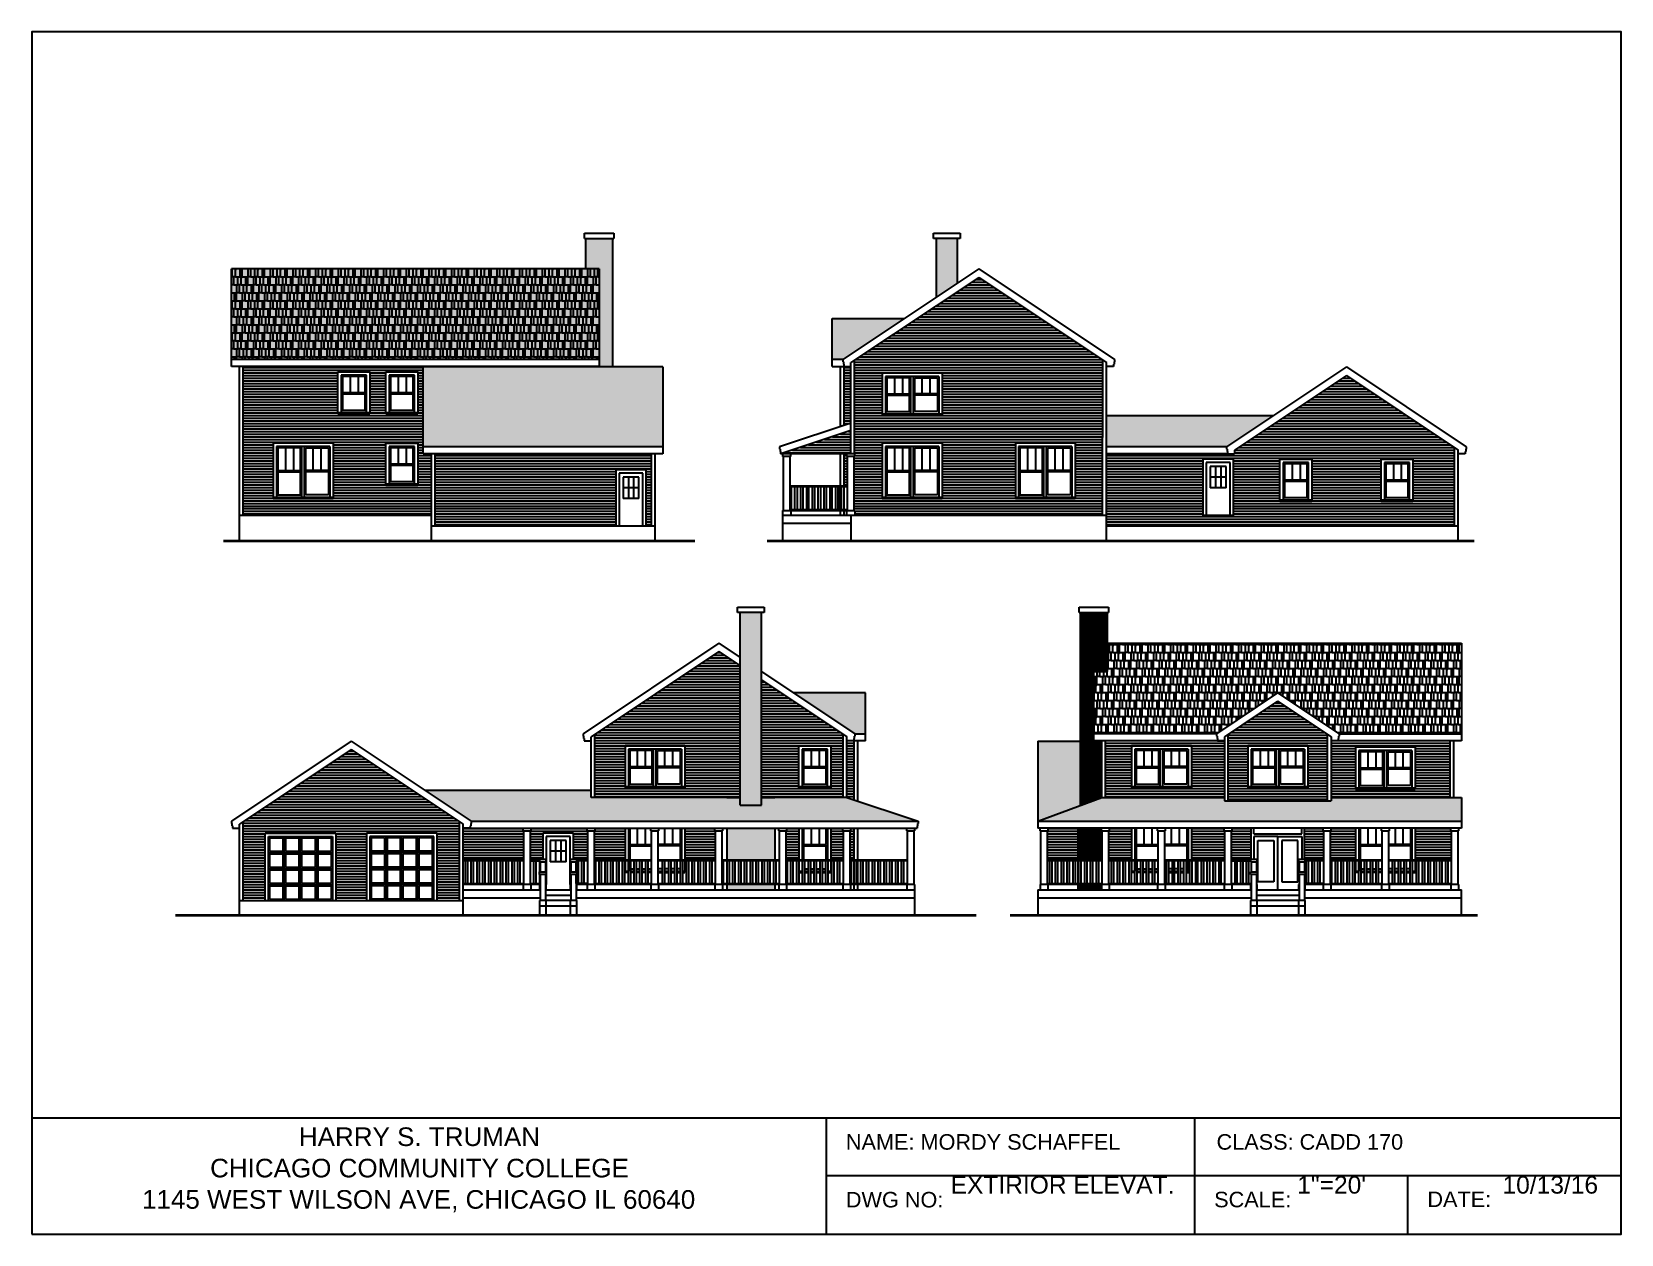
# Paper-space layout 'Layout1' of a CAD drawing. Header units: inches. Extents: x 0.11 to 10.05, y 0.22 to 7.73.
# The model-space entities are those that its viewports show. They can reach past a viewport. Long polylines and large blocks are cut down to what shows.
import ezdxf

# ---------------------------------------------------------------- set-up
doc = ezdxf.new("R2010")
doc.units = ezdxf.units.IN
doc.header["$MEASUREMENT"] = 0
for name, color, linetype in [('bricks', 5, 'Continuous'), ('doors', 3, 'Continuous'), ('g-delt-medm', 3, 'Continuous'), ('grade', 6, 'Continuous'), ('shingles', 5, 'Continuous'), ('siding', 5, 'Continuous'), ('windows', 2, 'Continuous')]:
    doc.layers.add(name, color=color, linetype=linetype)
doc.styles.get("Standard").update_dxf_attribs({"font": 'arial.ttf'})
pattern_1 = [(0, (0, 0), (0, 4), [])]

psp = doc.layouts.get("Layout1")

# ---------------------------------------------------------------- texts
at = {"insert": (5.0772, 0.58), "char_height": 0.2, "attachment_point": 1}
psp.add_mtext_dynamic_manual_height_columns('          {\\H0.55x;EXTIRIOR ELEVAT.                  1"=20\'                    10/13/16}', width=4.97125, gutter_width=1, heights=[0], dxfattribs=at)

msp = doc.modelspace()

# ---------------------------------------------------------------- blocks, each defined once
blk = doc.blocks.new('template 170')
for p, q in [((0, 0.7275), (9.9425, 0.7275)), ((4.9712, 0), (4.9712, 0.7275)), ((7.275, 0), (7.275, 0.7275)), ((9.9425, 0.3638), (4.9712, 0.3638)), ((8.6087, 0), (8.6087, 0.3638))]:
    blk.add_line(p, q)
blk.add_lwpolyline([(0, 0), (9.9425, 0), (9.9425, 7.5175), (0, 7.5175)], close=True)
for s, height, p in [('HARRY S. TRUMAN', 0.1164, (1.6708, 0.5512)), ('NAME: MORDY SCHAFFEL                CLASS: CADD 170', 0.097, (5.0925, 0.5284)), ('CHICAGO COMMUNITY COLLEGE', 0.1164, (1.1153, 0.3551)), ('1145 WEST WILSON AVE, CHICAGO IL 60640', 0.1164, (0.6894, 0.1591)), ('DWG NO:', 0.097, (5.0925, 0.1672)), ('SCALE:', 0.097, (7.3962, 0.1681)), ('DATE: ', 0.097, (8.73, 0.1698))]:
    blk.add_text(s, height=height).set_placement(p)
blk = doc.blocks.new('window-1')
for p, q in [((-5, 0), (-5, 63)), ((-5, 63), (43, 63)), ((38, 58), (0, 58)), ((0, 58), (0, 2)), ((2, 56), (2, 32)), ((36, 56), (2, 56)), ((13.5, 56), (13.5, 32)), ((25.5, 56), (25.5, 32)), ((36, 32), (36, 56)), ((38, 2), (38, 58)), ((43, 63), (43, 0)), ((0, 30), (38, 30)), ((2, 32), (36, 32)), ((2, 30), (2, 5.5)), ((36, 5.5), (36, 30)), ((-5, 2), (43, 2)), ((-5, 0), (43, 0)), ((2, 5.5), (36, 5.5))]:
    blk.add_line(p, q)
blk = doc.blocks.new('window-2')
for p, q in [((85, 63), (-5, 63)), ((-5, 63), (-5, 0)), ((80, 58), (0, 58)), ((0, 58), (0, 2)), ((2, 56), (2, 32)), ((36, 56), (2, 56)), ((13.5, 56), (13.5, 32)), ((25.5, 56), (25.5, 32)), ((36, 32), (36, 56)), ((38, 2), (38, 58)), ((42, 2), (42, 58)), ((44, 32), (44, 56)), ((44, 56), (78, 56)), ((54.5, 56), (54.5, 32)), ((66.5, 56), (66.5, 32)), ((78, 56), (78, 32)), ((80, 58), (80, 2)), ((85, 63), (85, 0)), ((0, 30), (38, 30)), ((2, 32), (36, 32)), ((2, 30), (2, 5.5)), ((36, 5.5), (36, 30)), ((80, 30), (42, 30)), ((78, 32), (44, 32)), ((44, 5.5), (44, 30)), ((78, 30), (78, 5.5)), ((-5, 2), (85, 2)), ((-5, 0), (85, 0)), ((2, 5.5), (36, 5.5)), ((78, 5.5), (44, 5.5))]:
    blk.add_line(p, q)
blk = doc.blocks.new('window-3')
for p, q in [((-5, 83), (-5, 0)), ((85, 83), (-5, 83)), ((80, 78), (0, 78)), ((0, 78), (0, 2)), ((2, 76), (2, 42)), ((36, 76), (2, 76)), ((13.5, 76), (13.5, 42)), ((25.5, 76), (25.5, 42)), ((36, 42), (36, 76)), ((38, 2), (38, 78)), ((42, 2), (42, 78)), ((44, 42), (44, 76)), ((44, 76), (78, 76)), ((54.5, 76), (54.5, 42)), ((66.5, 76), (66.5, 42)), ((78, 76), (78, 42)), ((80, 78), (80, 2)), ((85, 83), (85, 0)), ((0, 40), (38, 40)), ((2, 42), (36, 42)), ((2, 40), (2, 5.5)), ((36, 5.5), (36, 40)), ((80, 40), (42, 40)), ((78, 42), (44, 42)), ((44, 5.5), (44, 40)), ((78, 40), (78, 5.5)), ((-5, 2), (85, 2)), ((-5, 0), (85, 0)), ((2, 5.5), (36, 5.5)), ((78, 5.5), (44, 5.5))]:
    blk.add_line(p, q)

# ---------------------------------------------------------------- hatches: boundary and pattern name
at = {"layer": 'bricks'}
h = msp.add_hatch(dxfattribs=at)
h.set_pattern_fill('AR-BRSTD', color=256)
h.paths.add_polyline_path([(560, 993.5), (520, 993.5), (520, 947.7), (540, 947.7), (540, 800.6), (560, 800.6)])
h.paths.add_polyline_path([(1078, 993.5), (1046, 993.5), (1046, 905.1), (1078, 926.4)])
h.paths.add_polyline_path([(804, 108.6), (732, 108.6), (732, 61), (804, 61)])
h.paths.add_polyline_path([(804, 24), (732, 24), (732, 16), (804, 16)])
h.paths.add_polyline_path([(784, 432), (752, 432), (752, 142.9), (784, 142.9)])
h = msp.add_hatch(dxfattribs=at)
h.set_pattern_fill('AR-BRSTD', color=256)
h.paths.add_polyline_path([(1295.5, 104.6), (1294.5, 104.6), (1294.5, 108.6), (1259, 108.6), (1259, 61), (1295.5, 61)])
h.paths.add_polyline_path([(1283, 343.6), (1303, 343.6), (1303, 432), (1263, 432), (1263, 142.9), (1295, 154.8), (1295, 239.7), (1283, 239.7)])
h = msp.add_hatch(dxfattribs=at)
h.set_pattern_fill('AR-BRSTD', color=256)
h.paths.add_polyline_path([(1294.5, 24), (1259, 24), (1259, 16), (1294.5, 16)])
at = {"layer": 'shingles'}
h = msp.add_hatch(dxfattribs=at)
h.set_pattern_fill('AR-RSHKE', color=256)
h.paths.add_polyline_path([(540, 947.7), (-12, 947.7), (-12, 811.7), (540, 811.7)])
h.paths.add_polyline_path([(636, 800.6), (276, 800.6), (276, 680.6), (636, 680.6)])
h.paths.add_polyline_path([(998.3, 873.3), (890, 873.3), (890, 811.7), (906, 811.7)])
h.paths.add_polyline_path([(1551.7, 727.1), (1302, 727.1), (1302, 680.6), (1482, 680.6)])
h.paths.add_polyline_path([(752, 154.8), (732, 154.8), (528, 154.8), (528, 165.6), (278.3, 165.6), (348, 119.1), (1019, 119.1), (912, 154.8), (784, 154.8), (784, 142.9), (752, 142.9)])
h.paths.add_polyline_path([(940, 311.8), (831.7, 311.8), (924, 250.2), (940, 250.2)])
h = msp.add_hatch(dxfattribs=at)
h.set_pattern_fill('AR-RSHKE', color=256)
h.paths.add_polyline_path([(540, 947.7), (-12, 947.7), (-12, 811.7), (540, 811.7)])
h = msp.add_hatch(dxfattribs=at)
h.set_pattern_fill('AR-RSHKE', color=256)
h.paths.add_polyline_path([(1835, 386.2), (1303, 386.2), (1303, 343.6), (1283, 343.6), (1283, 250.2), (1467, 250.2), (1558.7, 311.8), (1651, 250.2), (1835, 250.2)])
h = msp.add_hatch(dxfattribs=at)
h.set_pattern_fill('AR-RSHKE', color=256)
h.paths.add_polyline_path([(1263, 239.1), (1199, 239.1), (1199, 119.1), (1263, 142.9)])
h.paths.add_polyline_path([(1835, 154.8), (1639, 154.8), (1639, 149.5), (1479, 149.5), (1479, 154.8), (1295, 154.8), (1199, 119.1), (1835, 119.1)])
at = {"layer": 'siding'}
h = msp.add_hatch(dxfattribs=at)
h.set_pattern_fill('_USER', color=256, scale=4, pattern_type=0)
h.set_pattern_definition(pattern_1)
h.paths.add_polyline_path([(288, 670.1), (276, 670.1), (276, 801.2), (5.5, 801.2), (5.5, 577.5), (288, 577.5)])
h.paths.add_polyline_path([(141, 603.5), (51, 603.5), (51, 686.5), (141, 686.5)], flags=16)
h.paths.add_polyline_path([(56, 605.5), (56, 681.5), (136, 681.5), (136, 605.5)], flags=0)
h.paths.add_polyline_path([(134, 609), (100, 609), (100, 643.5), (134, 643.5)], flags=0)
h.paths.add_polyline_path([(220, 623.5), (220, 686.5), (268, 686.5), (268, 623.5)], flags=16)
h.paths.add_polyline_path([(225, 625.5), (225, 681.5), (263, 681.5), (263, 625.5)], flags=0)
h.paths.add_polyline_path([(227, 629), (227, 653.5), (261, 653.5), (261, 629)], flags=0)
h.paths.add_polyline_path([(134, 645.5), (100, 645.5), (100, 679.5), (134, 679.5)], flags=0)
h.paths.add_polyline_path([(227, 655.5), (227, 679.5), (261, 679.5), (261, 655.5)], flags=0)
h.paths.add_polyline_path([(92, 643.5), (92, 609), (58, 609), (58, 643.5)], flags=0)
h.paths.add_polyline_path([(92, 645.5), (58, 645.5), (58, 679.5), (92, 679.5)], flags=0)
h.paths.add_polyline_path([(148, 730.5), (148, 793.5), (196, 793.5), (196, 730.5)], flags=16)
h.paths.add_polyline_path([(153, 732.5), (153, 788.5), (191, 788.5), (191, 732.5)], flags=0)
h.paths.add_polyline_path([(155, 736), (155, 760.5), (189, 760.5), (189, 736)], flags=0)
h.paths.add_polyline_path([(220, 730.5), (220, 793.5), (268, 793.5), (268, 730.5)], flags=16)
h.paths.add_polyline_path([(225, 732.5), (225, 788.5), (263, 788.5), (263, 732.5)], flags=0)
h.paths.add_polyline_path([(227, 736), (227, 760.5), (261, 760.5), (261, 736)], flags=0)
h.paths.add_polyline_path([(155, 762.5), (155, 786.5), (189, 786.5), (189, 762.5)], flags=0)
h.paths.add_polyline_path([(227, 762.5), (227, 786.5), (261, 786.5), (261, 762.5)], flags=0)
h.paths.add_polyline_path([(565, 646.5), (611, 646.5), (611, 561.5), (618.5, 561.5), (618.5, 670.1), (293.5, 670.1), (293.5, 561.5), (565, 561.5)])
h.paths.add_polyline_path([(1296.5, 810.8), (1110, 935.1), (923.5, 810.8), (923.5, 670.1), (924, 670.1), (924, 666.1), (923, 666.1), (923, 585.5), (924, 585.5), (924, 577.5), (1296, 577.5)])
h.paths.add_polyline_path([(1055, 728.5), (965, 728.5), (965, 791.5), (1055, 791.5)], flags=16)
h.paths.add_polyline_path([(970, 730.5), (970, 786.5), (1050, 786.5), (1050, 730.5)], flags=0)
h.paths.add_polyline_path([(1055, 686.5), (1055, 603.5), (965, 603.5), (965, 686.5)], flags=16)
h.paths.add_polyline_path([(1048, 734), (1014, 734), (1014, 758.5), (1048, 758.5)], flags=0)
h.paths.add_polyline_path([(1050, 681.5), (1050, 605.5), (970, 605.5), (970, 681.5)], flags=0)
h.paths.add_polyline_path([(1048, 679.5), (1048, 645.5), (1014, 645.5), (1014, 679.5)], flags=0)
h.paths.add_polyline_path([(1048, 760.5), (1014, 760.5), (1014, 784.5), (1048, 784.5)], flags=0)
h.paths.add_polyline_path([(1165, 686.5), (1255, 686.5), (1255, 603.5), (1165, 603.5)], flags=16)
h.paths.add_polyline_path([(1048, 643.5), (1048, 609), (1014, 609), (1014, 643.5)], flags=0)
h.paths.add_polyline_path([(1170, 681.5), (1250, 681.5), (1250, 605.5), (1170, 605.5)], flags=0)
h.paths.add_polyline_path([(1172, 679.5), (1206, 679.5), (1206, 645.5), (1172, 645.5)], flags=0)
h.paths.add_polyline_path([(1006, 758.5), (1006, 734), (972, 734), (972, 758.5)], flags=0)
h.paths.add_polyline_path([(1006, 643.5), (1006, 609), (972, 609), (972, 643.5)], flags=0)
h.paths.add_polyline_path([(1006, 679.5), (1006, 645.5), (972, 645.5), (972, 679.5)], flags=0)
h.paths.add_polyline_path([(1006, 760.5), (972, 760.5), (972, 784.5), (1006, 784.5)], flags=0)
h.paths.add_polyline_path([(1206, 643.5), (1206, 609), (1172, 609), (1172, 643.5)], flags=0)
h.paths.add_polyline_path([(1248, 643.5), (1248, 609), (1214, 609), (1214, 643.5)], flags=0)
h.paths.add_polyline_path([(1214, 679.5), (1248, 679.5), (1248, 645.5), (1214, 645.5)], flags=0)
h.paths.add_polyline_path([(1824.5, 679.7), (1662, 788), (1494, 676), (1494, 670.1), (1483.5, 670.1), (1302, 670.1), (1302, 577.5), (1302, 561.5), (1824.5, 561.5)])
h.paths.add_polyline_path([(1446.4, 662.5), (1492.4, 662.5), (1492.4, 577.5), (1446.4, 577.5)], flags=16)
h.paths.add_polyline_path([(1457.4, 651.5), (1481.4, 651.5), (1481.4, 619.5), (1457.4, 619.5)], flags=0)
h.paths.add_polyline_path([(1562, 662.5), (1610, 662.5), (1610, 599.5), (1562, 599.5)], flags=16)
h.paths.add_polyline_path([(1567, 601.5), (1567, 657.5), (1605, 657.5), (1605, 601.5)], flags=0)
h.paths.add_polyline_path([(1603, 629.5), (1603, 605), (1569, 605), (1569, 629.5)], flags=0)
h.paths.add_polyline_path([(1569, 631.5), (1569, 655.5), (1603, 655.5), (1603, 631.5)], flags=0)
h.paths.add_polyline_path([(1714, 662.5), (1762, 662.5), (1762, 599.5), (1714, 599.5)], flags=16)
h.paths.add_polyline_path([(1719, 601.5), (1719, 657.5), (1757, 657.5), (1757, 601.5)], flags=0)
h.paths.add_polyline_path([(1755, 629.5), (1755, 605), (1721, 605), (1721, 629.5)], flags=0)
h.paths.add_polyline_path([(1721, 631.5), (1721, 655.5), (1755, 655.5), (1755, 631.5)], flags=0)
h.paths.add_polyline_path([(918, 705.2), (812.7, 670.1), (918, 670.1)])
h.paths.add_polyline_path([(1479, 239.7), (1468.5, 239.7), (1300.5, 239.7), (1300.5, 154.8), (1479, 154.8)])
h.paths.add_polyline_path([(1429.5, 169), (1339.5, 169), (1339.5, 232), (1429.5, 232)], flags=16)
h.paths.add_polyline_path([(1344.5, 171), (1344.5, 227), (1424.5, 227), (1424.5, 171)], flags=0)
h.paths.add_polyline_path([(1422.5, 174.5), (1388.5, 174.5), (1388.5, 199), (1422.5, 199)], flags=0)
h.paths.add_polyline_path([(1422.5, 201), (1388.5, 201), (1388.5, 225), (1422.5, 225)], flags=0)
h.paths.add_polyline_path([(1380.5, 199), (1380.5, 174.5), (1346.5, 174.5), (1346.5, 199)], flags=0)
h.paths.add_polyline_path([(1380.5, 201), (1346.5, 201), (1346.5, 225), (1380.5, 225)], flags=0)
h.paths.add_polyline_path([(1633.5, 249.3), (1558.7, 299.2), (1484.5, 249.3), (1484.5, 149.5), (1633.5, 149.5)])
h.paths.add_polyline_path([(1514, 169), (1514, 232), (1604, 232), (1604, 169)], flags=16)
h.paths.add_polyline_path([(1519, 171), (1519, 227), (1599, 227), (1599, 171)], flags=0)
h.paths.add_polyline_path([(1521, 174.5), (1521, 199), (1555, 199), (1555, 174.5)], flags=0)
h.paths.add_polyline_path([(1521, 201), (1521, 225), (1555, 225), (1555, 201)], flags=0)
h.paths.add_polyline_path([(1597, 199), (1597, 174.5), (1563, 174.5), (1563, 199)], flags=0)
h.paths.add_polyline_path([(1563, 201), (1563, 225), (1597, 225), (1597, 201)], flags=0)
h.paths.add_polyline_path([(1817.5, 239.7), (1639, 239.7), (1639, 154.8), (1817.5, 154.8)])
h.paths.add_polyline_path([(1675.5, 230), (1765.5, 230), (1765.5, 167), (1675.5, 167)], flags=16)
h.paths.add_polyline_path([(1680.5, 225), (1760.5, 225), (1760.5, 169), (1680.5, 169)], flags=0)
h.paths.add_polyline_path([(1716.5, 197), (1716.5, 172.5), (1682.5, 172.5), (1682.5, 197)], flags=0)
h.paths.add_polyline_path([(1682.5, 199), (1682.5, 223), (1716.5, 223), (1716.5, 199)], flags=0)
h.paths.add_polyline_path([(1758.5, 197), (1758.5, 172.5), (1724.5, 172.5), (1724.5, 197)], flags=0)
h.paths.add_polyline_path([(1724.5, 199), (1724.5, 223), (1758.5, 223), (1758.5, 199)], flags=0)
h.paths.add_polyline_path([(1339.5, 108.6), (1306.5, 108.6), (1306.5, 104.6), (1305.5, 104.6), (1305.5, 61), (1339.5, 61)])
h.paths.add_polyline_path([(1479.5, 104.6), (1478.5, 104.6), (1478.5, 108.6), (1429.5, 108.6), (1429.5, 61), (1479.5, 61)])
h.paths.add_polyline_path([(1675.5, 108.6), (1639, 108.6), (1639, 104.6), (1638, 104.6), (1638, 61), (1675.5, 61)])
h.paths.add_polyline_path([(1628, 104.6), (1627, 104.6), (1627, 108.6), (1599, 108.6), (1599, 62), (1600, 62), (1600, 61), (1628, 61)])
h.paths.add_polyline_path([(1519, 108.6), (1490.5, 108.6), (1490.5, 104.6), (1489.5, 104.6), (1489.5, 61), (1518, 61), (1518, 62), (1519, 62)])
h.paths.add_polyline_path([(1820, 104.6), (1819, 104.6), (1819, 108.6), (1765.5, 108.6), (1765.5, 61), (1820, 61)])
h.paths.add_polyline_path([(784, 331), (784, 154.8), (804, 154.8), (906.5, 154.8), (906.5, 249.3)])
h.paths.add_polyline_path([(840, 232), (888, 232), (888, 169), (840, 169)], flags=16)
h.paths.add_polyline_path([(845, 227), (883, 227), (883, 171), (845, 171)], flags=0)
h.paths.add_polyline_path([(847, 225), (881, 225), (881, 201), (847, 201)], flags=0)
h.paths.add_polyline_path([(881, 199), (881, 174.5), (847, 174.5), (847, 199)], flags=0)
h.paths.add_polyline_path([(752, 352.3), (720, 373.6), (533.5, 249.3), (533.5, 154.8), (752, 154.8)])
h.paths.add_polyline_path([(669, 232), (669, 169), (579, 169), (579, 232)], flags=16)
h.paths.add_polyline_path([(664, 227), (664, 171), (584, 171), (584, 227)], flags=0)
h.paths.add_polyline_path([(662, 225), (662, 201), (628, 201), (628, 225)], flags=0)
h.paths.add_polyline_path([(662, 199), (662, 174.5), (628, 174.5), (628, 199)], flags=0)
h.paths.add_polyline_path([(620, 199), (620, 174.5), (586, 174.5), (586, 199)], flags=0)
h.paths.add_polyline_path([(620, 225), (620, 201), (586, 201), (586, 225)], flags=0)
h.paths.add_polyline_path([(922.5, 239.7), (912, 239.7), (912, 154.8), (922.5, 151.3)])
h.paths.add_polyline_path([(168, 226.5), (5.5, 118.2), (5.5, 0), (39, 0), (39, 101), (145, 101), (145, 0), (191, 0), (191, 101), (297, 101), (297, 0), (330.5, 0), (330.5, 118.2)])
h.paths.add_polyline_path([(427, 104.6), (426, 104.6), (426, 108.6), (346.5, 108.6), (336, 108.6), (336, 61), (427, 61)])
h.paths.add_polyline_path([(455.5, 101), (501.5, 101), (501.5, 62), (506.5, 62), (506.5, 61), (523, 61), (523, 104.6), (522, 104.6), (522, 108.6), (438, 108.6), (438, 104.6), (437, 104.6), (437, 61), (450.5, 61), (450.5, 62), (455.5, 62)])
h.paths.add_polyline_path([(579, 108.6), (534, 108.6), (534, 104.6), (533, 104.6), (533, 61), (579, 61)])
h.paths.add_polyline_path([(715, 104.6), (714, 104.6), (714, 108.6), (669, 108.6), (669, 61), (715, 61)])
h.paths.add_polyline_path([(840, 108.6), (822, 108.6), (822, 104.6), (821, 104.6), (821, 61), (840, 61)])
h.paths.add_polyline_path([(907, 104.6), (906, 104.6), (906, 108.6), (888, 108.6), (888, 61), (907, 61)])
h.paths.add_polyline_path([(922.5, 108.6), (918, 108.6), (918, 104.6), (917, 104.6), (917, 61), (922.5, 61)])
h = msp.add_hatch(dxfattribs=at)
h.set_pattern_fill('_USER', color=256, scale=4, pattern_type=0)
h.set_pattern_definition(pattern_1)
h.paths.add_polyline_path([(918, 801.2), (907.5, 801.2), (907.5, 712.8), (918, 716.3)])
h = msp.add_hatch(dxfattribs=at)
h.set_pattern_fill('_USER', color=256, scale=4, pattern_type=0)
h.set_pattern_definition(pattern_1)
h.paths.add_polyline_path([(913, 666.1), (912, 666.1), (912, 670.1), (907.5, 670.1), (907.5, 622.5), (913, 622.5)])
h = msp.add_hatch(dxfattribs=at)
h.set_pattern_fill('_USER', color=256, scale=4, pattern_type=0)
h.set_pattern_definition(pattern_1)
h.paths.add_polyline_path([(1259, 108.6), (1214.5, 108.6), (1214.5, 104.6), (1213.5, 104.6), (1213.5, 61), (1259, 61)])

# ---------------------------------------------------------------- linework, layer by layer
at = {"layer": 'doors'}
for p, q in [((565, 646.5), (565, 561.5)), ((611, 646.5), (565, 646.5)), ((611, 561.5), (611, 646.5)), ((1492.4, 662.5), (1446.4, 662.5)), ((1446.4, 662.5), (1446.4, 577.5)), ((1487.4, 657.5), (1451.4, 657.5)), ((1451.4, 657.5), (1451.4, 577.5)), ((1481.4, 651.5), (1457.4, 651.5)), ((1457.4, 651.5), (1457.4, 619.5)), ((1465.4, 651.5), (1465.4, 619.5)), ((1473.4, 651.5), (1473.4, 619.5)), ((1481.4, 619.5), (1481.4, 651.5)), ((1487.4, 577.5), (1487.4, 657.5)), ((1492.4, 577.5), (1492.4, 662.5)), ((606, 641.5), (570, 641.5)), ((570, 641.5), (570, 561.5)), ((576, 635.5), (576, 603.5)), ((600, 635.5), (576, 635.5)), ((584, 635.5), (584, 603.5)), ((592, 635.5), (592, 603.5)), ((600, 603.5), (600, 635.5)), ((606, 561.5), (606, 641.5)), ((1481.4, 635.5), (1457.4, 635.5)), ((600, 619.5), (576, 619.5)), ((600, 603.5), (576, 603.5)), ((1481.4, 619.5), (1457.4, 619.5)), ((1492.4, 577.5), (1446.4, 577.5)), ((39, 0), (39, 101)), ((39, 101), (145, 101)), ((44, 0), (44, 96)), ((44, 96), (140, 96)), ((68, 0), (68, 96)), ((92, 0), (92, 96)), ((116, 96), (116, 0)), ((140, 96), (140, 0)), ((145, 101), (145, 0)), ((297, 101), (191, 101)), ((191, 101), (191, 0)), ((292, 96), (196, 96)), ((196, 96), (196, 0)), ((220, 96), (220, 0)), ((244, 0), (244, 96)), ((268, 0), (268, 96)), ((292, 0), (292, 96)), ((297, 0), (297, 101)), ((501.5, 101), (455.5, 101)), ((455.5, 101), (455.5, 62)), ((496.5, 96), (460.5, 96)), ((460.5, 96), (460.5, 24)), ((496.5, 24), (496.5, 96)), ((501.5, 62), (501.5, 101)), ((1519, 62), (1519, 108.6)), ((1523, 100), (1523, 108.6)), ((1523, 100), (1595, 100)), ((1559, 96), (1523, 96)), ((1523, 96), (1523, 62)), ((1559, 16), (1559, 96)), ((1559, 96), (1595, 96)), ((1595, 100), (1595, 108.6)), ((1595, 96), (1595, 62)), ((1599, 62), (1599, 108.6)), ((44, 72), (140, 72)), ((46, 94), (66, 94)), ((46, 74), (46, 94)), ((46, 74), (66, 74)), ((66, 74), (66, 94)), ((70, 94), (90, 94)), ((70, 74), (70, 94)), ((70, 74), (90, 74)), ((90, 74), (90, 94)), ((94, 94), (114, 94)), ((94, 74), (94, 94)), ((94, 74), (114, 74)), ((114, 94), (114, 74)), ((118, 94), (118, 74)), ((118, 94), (138, 94)), ((118, 74), (138, 74)), ((138, 94), (138, 74)), ((292, 72), (196, 72)), ((218, 94), (198, 94)), ((198, 94), (198, 74)), ((218, 74), (198, 74)), ((218, 94), (218, 74)), ((242, 94), (222, 94)), ((222, 94), (222, 74)), ((242, 74), (222, 74)), ((242, 74), (242, 94)), ((246, 74), (246, 94)), ((266, 94), (246, 94)), ((266, 74), (246, 74)), ((266, 74), (266, 94)), ((270, 74), (270, 94)), ((290, 94), (270, 94)), ((290, 74), (270, 74)), ((290, 74), (290, 94)), ((490.5, 90), (466.5, 90)), ((466.5, 90), (466.5, 58)), ((490.5, 74), (466.5, 74)), ((474.5, 90), (474.5, 58)), ((482.5, 90), (482.5, 58)), ((490.5, 58), (490.5, 90)), ((1529, 28), (1529, 90)), ((1529, 90), (1553, 90)), ((1553, 90), (1553, 28)), ((1565, 90), (1565, 28)), ((1589, 90), (1565, 90)), ((1589, 28), (1589, 90)), ((44, 48), (140, 48)), ((46, 70), (66, 70)), ((46, 50), (46, 70)), ((46, 50), (66, 50)), ((66, 50), (66, 70)), ((70, 70), (90, 70)), ((70, 50), (70, 70)), ((70, 50), (90, 50)), ((90, 50), (90, 70)), ((94, 70), (114, 70)), ((94, 50), (94, 70)), ((94, 50), (114, 50)), ((114, 70), (114, 50)), ((118, 70), (138, 70)), ((118, 70), (118, 50)), ((118, 50), (138, 50)), ((138, 70), (138, 50)), ((292, 48), (196, 48)), ((218, 70), (198, 70)), ((198, 70), (198, 50)), ((218, 50), (198, 50)), ((218, 70), (218, 50)), ((242, 70), (222, 70)), ((222, 70), (222, 50)), ((242, 50), (222, 50)), ((242, 50), (242, 70)), ((246, 50), (246, 70)), ((266, 70), (246, 70)), ((266, 50), (246, 50)), ((266, 50), (266, 70)), ((270, 50), (270, 70)), ((290, 70), (270, 70)), ((290, 50), (270, 50)), ((290, 50), (290, 70)), ((490.5, 58), (466.5, 58)), ((44, 24), (140, 24)), ((46, 46), (66, 46)), ((46, 26), (46, 46)), ((46, 26), (66, 26)), ((66, 26), (66, 46)), ((70, 46), (90, 46)), ((70, 26), (70, 46)), ((70, 26), (90, 26)), ((90, 26), (90, 46)), ((94, 46), (114, 46)), ((94, 26), (94, 46)), ((94, 26), (114, 26)), ((114, 46), (114, 26)), ((118, 46), (138, 46)), ((118, 46), (118, 26)), ((118, 26), (138, 26)), ((138, 46), (138, 26)), ((292, 24), (196, 24)), ((218, 46), (198, 46)), ((198, 46), (198, 26)), ((218, 26), (198, 26)), ((218, 46), (218, 26)), ((242, 46), (222, 46)), ((222, 46), (222, 26)), ((242, 26), (222, 26)), ((242, 26), (242, 46)), ((246, 26), (246, 46)), ((266, 46), (246, 46)), ((266, 26), (246, 26)), ((266, 26), (266, 46)), ((270, 26), (270, 46)), ((290, 46), (270, 46)), ((290, 26), (270, 26)), ((290, 26), (290, 46)), ((1553, 28), (1529, 28)), ((1565, 28), (1589, 28)), ((46, 22), (66, 22)), ((46, 2), (46, 22)), ((46, 2), (66, 2)), ((66, 2), (66, 22)), ((70, 2), (70, 22)), ((70, 22), (90, 22)), ((70, 2), (90, 2)), ((90, 2), (90, 22)), ((94, 2), (94, 22)), ((94, 22), (114, 22)), ((94, 2), (114, 2)), ((114, 22), (114, 2)), ((118, 22), (138, 22)), ((118, 22), (118, 2)), ((118, 2), (138, 2)), ((138, 22), (138, 2)), ((218, 22), (198, 22)), ((198, 22), (198, 2)), ((218, 2), (198, 2)), ((218, 22), (218, 2)), ((242, 22), (222, 22)), ((222, 22), (222, 2)), ((242, 2), (222, 2)), ((242, 2), (242, 22)), ((246, 2), (246, 22)), ((266, 22), (246, 22)), ((266, 2), (246, 2)), ((266, 2), (266, 22)), ((270, 2), (270, 22)), ((290, 22), (270, 22)), ((290, 2), (270, 2)), ((290, 2), (290, 22))]:
    msp.add_line(p, q, dxfattribs=at)
at = {"layer": 'g-delt-medm'}
for p, q in [((518, 993.5), (518, 1001.5)), ((518, 1001.5), (562, 1001.5)), ((518, 993.5), (562, 993.5)), ((520, 947.7), (520, 993.5)), ((560, 993.5), (560, 800.6)), ((562, 1001.5), (562, 993.5)), ((1042, 993.5), (1042, 1001.5)), ((1042, 1001.5), (1082, 1001.5)), ((1082, 993.5), (1042, 993.5)), ((1046, 993.5), (1046, 905.1)), ((1078, 926.4), (1078, 993.5)), ((1082, 1001.5), (1082, 993.5)), ((540, 947.7), (-12, 947.7)), ((-12, 801.2), (-12, 947.7)), ((540, 947.7), (540, 801.2)), ((1110, 947.7), (906, 811.7)), ((1110, 935.1), (918, 807.1)), ((1110, 947.7), (1314, 811.7)), ((1110, 935.1), (1302, 807.1)), ((890, 801.2), (890, 873.3)), ((890, 873.3), (998.3, 873.3)), ((540, 811.7), (-12, 811.7)), ((906, 811.7), (890, 811.7)), ((906, 811.7), (906, 808.2)), ((1314, 811.7), (1314, 808.2)), ((540, 801.2), (-12, 801.2)), ((0, 540), (0, 801.2)), ((5.5, 577.5), (5.5, 801.2)), ((636, 800.6), (276, 800.6)), ((276, 670.1), (276, 800.6)), ((528, 801.2), (528, 800.6)), ((636, 800.6), (636, 670.1)), ((890, 801.2), (918, 801.2)), ((902, 801.2), (902, 711)), ((906, 808.2), (906.8, 808.2)), ((906.8, 808.2), (906.8, 804.8)), ((906.8, 804.8), (907.5, 804.8)), ((907.5, 804.8), (907.5, 801.2)), ((907.5, 801.2), (907.5, 712.8)), ((918, 670.1), (918, 807.1)), ((923.5, 670.1), (923.5, 810.8)), ((1296, 577.5), (1296.5, 810.8)), ((1302, 577.5), (1302, 807.1)), ((1312.5, 801.2), (1302, 801.2)), ((1313.2, 804.8), (1312.5, 804.8)), ((1312.5, 804.8), (1312.5, 801.2)), ((1314, 808.2), (1313.2, 808.2)), ((1313.2, 808.2), (1313.2, 804.8)), ((1662, 800.6), (1482, 680.6)), ((1662, 788), (1494, 676)), ((1662, 800.6), (1842, 680.6)), ((1662, 788), (1830, 676)), ((918, 716.3), (811, 680.6)), ((1551.7, 727.1), (1302, 727.1)), ((918, 705.2), (812.7, 670.1)), ((636, 680.6), (276, 680.6)), ((636, 670.1), (276, 670.1)), ((288, 670.1), (288, 539.5)), ((293.5, 670.1), (293.5, 561.5)), ((618.5, 670.1), (618.5, 561.5)), ((624, 670.1), (624, 539.5)), ((811, 680.6), (811, 677.1)), ((811, 677.1), (811.8, 677.1)), ((811.8, 677.1), (811.8, 673.6)), ((811.8, 673.6), (812.5, 673.6)), ((812.5, 673.6), (812.5, 670.1)), ((924, 670.1), (812.5, 670.1)), ((816, 666.1), (816, 670.1)), ((828, 666.1), (828, 670.1)), ((902, 670.1), (902, 622.5)), ((907.5, 670.1), (907.5, 622.5)), ((912, 666.1), (912, 670.1)), ((924, 666.1), (924, 670.1)), ((1482, 680.6), (1302, 680.6)), ((1483.5, 670.1), (1302, 670.1)), ((1482, 680.6), (1482, 677.1)), ((1482, 677.1), (1482.8, 677.1)), ((1482.8, 677.1), (1482.8, 673.6)), ((1482.8, 673.6), (1483.5, 673.6)), ((1483.5, 673.6), (1483.5, 670.1)), ((1483.5, 670.1), (1494, 670.1)), ((1494, 676), (1494, 670.1)), ((1824.5, 561.5), (1824.5, 679.7)), ((1830, 539.5), (1830, 676)), ((1840.5, 670.1), (1830, 670.1)), ((1841.2, 673.6), (1840.5, 673.6)), ((1840.5, 673.6), (1840.5, 670.1)), ((1842, 677.1), (1841.2, 677.1)), ((1841.2, 677.1), (1841.2, 673.6)), ((1842, 680.6), (1842, 677.1)), ((828, 666.1), (816, 666.1)), ((817, 585.5), (817, 666.1)), ((827, 585.5), (827, 666.1)), ((924, 666.1), (912, 666.1)), ((913, 585.5), (913, 666.1)), ((923, 585.5), (923, 666.1)), ((827, 622.5), (913, 622.5)), ((913, 621), (827, 621)), ((829, 587), (829, 621)), ((834.2, 587), (834.2, 621)), ((837.8, 587), (837.8, 621)), ((843, 587), (843, 621)), ((843, 587), (843, 621)), ((846.5, 587), (846.5, 621)), ((851.8, 587), (851.8, 621)), ((855.2, 587), (855.2, 621)), ((860.5, 587), (860.5, 621)), ((864, 587), (864, 621)), ((869.2, 587), (869.2, 621)), ((872.8, 587), (872.8, 621)), ((878, 587), (878, 621)), ((881.5, 587), (881.5, 621)), ((886.8, 587), (886.8, 621)), ((890.2, 587), (890.2, 621)), ((895.5, 587), (895.5, 621)), ((899, 587), (899, 621)), ((902, 587), (902, 621)), ((902, 621), (902, 587)), ((904.2, 587), (904.2, 621)), ((907.8, 587), (907.8, 621)), ((288, 577.5), (0, 577.5)), ((816, 539.5), (816, 585.5)), ((816, 585.5), (912, 585.5)), ((918, 577.5), (816, 577.5)), ((828, 577.5), (816, 577.5)), ((827, 587), (913, 587)), ((828, 585.5), (828, 577.5)), ((902, 585.5), (902, 577.5)), ((907.5, 585.5), (907.5, 577.5)), ((912, 577.5), (912, 585.5)), ((912, 585.5), (924, 585.5)), ((924, 577.5), (912, 577.5)), ((1302, 577.5), (918, 577.5)), ((918, 577.5), (918, 539.5)), ((924, 585.5), (924, 577.5)), ((1020, 577.5), (1008, 577.5)), ((1116, 577.5), (1104, 577.5)), ((1212, 577.5), (1200, 577.5)), ((1302, 539.5), (1302, 577.5)), ((624, 561.5), (288, 561.5)), ((918, 565.5), (816, 565.5)), ((1830, 561.5), (1302, 561.5)), ((748, 432), (748, 440)), ((748, 440), (788, 440)), ((788, 432), (748, 432)), ((752, 142.9), (752, 432)), ((784, 142.9), (784, 432)), ((788, 440), (788, 432)), ((1261, 432), (1261, 440)), ((1261, 440), (1305, 440)), ((1261, 432), (1305, 432)), ((1263, 142.9), (1263, 432)), ((1303, 432), (1303, 343.6)), ((1305, 440), (1305, 432)), ((720, 386.2), (516, 250.2)), ((720, 386.2), (752, 364.9)), ((1303, 386.2), (1835, 386.2)), ((1835, 386.2), (1835, 239.7)), ((720, 373.6), (528, 245.6)), ((720, 373.6), (752, 352.3)), ((784, 343.6), (924, 250.2)), ((1283, 239.7), (1283, 343.6)), ((1283, 343.6), (1303, 343.6)), ((784, 331), (912, 245.6)), ((940, 311.8), (831.7, 311.8)), ((940, 239.7), (940, 311.8)), ((1558.7, 311.8), (1467, 250.2)), ((1558.7, 311.8), (1651, 250.2)), ((1558.7, 299.2), (1479, 245.6)), ((1558.7, 299.2), (1639, 245.6)), ((168, 239.1), (-12, 119.1)), ((168, 239.1), (348, 119.1)), ((516, 250.2), (516, 246.8)), ((516, 246.8), (516.8, 246.8)), ((516.8, 246.8), (516.8, 243.2)), ((516.8, 243.2), (517.5, 243.2)), ((517.5, 243.2), (517.5, 239.7)), ((517.5, 239.7), (528, 239.7)), ((528, 154.8), (528, 245.6)), ((533.5, 154.8), (533.5, 249.3)), ((906.5, 154.8), (906.5, 249.3)), ((912, 154.8), (912, 245.6)), ((940, 239.7), (912, 239.7)), ((923.2, 243.2), (922.5, 243.2)), ((922.5, 243.2), (922.5, 239.7)), ((922.5, 239.7), (922.5, 151.3)), ((924, 246.8), (923.2, 246.8)), ((923.2, 246.8), (923.2, 243.2)), ((924, 250.2), (924, 246.8)), ((924, 250.2), (940, 250.2)), ((928, 239.7), (928, 149.5)), ((1199, 239.1), (1199, 108.6)), ((1199, 239.1), (1263, 239.1)), ((1467, 250.2), (1283, 250.2)), ((1479, 239.7), (1283, 239.7)), ((1295, 154.8), (1295, 239.7)), ((1300.5, 154.8), (1300.5, 239.7)), ((1467, 250.2), (1467, 246.8)), ((1467, 246.8), (1467.8, 246.8)), ((1467.8, 246.8), (1467.8, 243.2)), ((1467.8, 243.2), (1468.5, 243.2)), ((1468.5, 243.2), (1468.5, 239.7)), ((1468.5, 239.7), (1479, 239.7)), ((1479, 245.6), (1479, 149.5)), ((1484.5, 149.5), (1484.5, 249.3)), ((1633.5, 149.5), (1633.5, 249.3)), ((1639, 245.6), (1639, 149.5)), ((1835, 239.7), (1639, 239.7)), ((1650.2, 243.2), (1649.5, 243.2)), ((1649.5, 243.2), (1649.5, 239.7)), ((1651, 246.8), (1650.2, 246.8)), ((1650.2, 246.8), (1650.2, 243.2)), ((1651, 250.2), (1651, 246.8)), ((1651, 250.2), (1835, 250.2)), ((1817.5, 239.7), (1817.5, 154.8)), ((1823, 239.7), (1823, 154.8)), ((168, 226.5), (0, 114.5)), ((168, 226.5), (336, 114.5)), ((278.3, 165.6), (528, 165.6)), ((752, 154.8), (528, 154.8)), ((732, 154.8), (752, 154.8)), ((912, 154.8), (784, 154.8)), ((784, 154.8), (804, 154.8)), ((912, 154.8), (1019, 119.1)), ((1199, 119.1), (1295, 154.8)), ((1295, 154.8), (1479, 154.8)), ((1479, 149.5), (1639, 149.5)), ((1639, 154.8), (1835, 154.8)), ((1835, 154.8), (1835, 108.6)), ((752, 142.9), (784, 142.9)), ((-12, 119.1), (-12, 115.6)), ((-12, 115.6), (-11.2, 115.6)), ((-11.2, 115.6), (-11.2, 112.1)), ((-11.2, 112.1), (-10.5, 112.1)), ((-10.5, 112.1), (-10.5, 108.6)), ((-10.5, 108.6), (0, 108.6)), ((0, -22), (0, 114.5)), ((5.5, 0), (5.5, 118.2)), ((330.5, 0), (330.5, 118.2)), ((336, -22), (336, 114.5)), ((346.5, 108.6), (336, 108.6)), ((347.3, 112.1), (346.5, 112.1)), ((346.5, 112.1), (346.5, 108.6)), ((346.5, 108.6), (1017.5, 108.6)), ((348, 115.6), (347.3, 115.6)), ((347.3, 115.6), (347.3, 112.1)), ((348, 119.1), (348, 115.6)), ((348, 119.1), (1019, 119.1)), ((426, 104.6), (426, 108.6)), ((426, 104.6), (438, 104.6)), ((427, 24), (427, 104.6)), ((437, 24), (437, 104.6)), ((438, 104.6), (438, 108.6)), ((522, 104.6), (522, 108.6)), ((522, 104.6), (534, 104.6)), ((523, 24), (523, 104.6)), ((533, 24), (533, 104.6)), ((534, 104.6), (534, 108.6)), ((618, 104.6), (618, 108.6)), ((618, 104.6), (630, 104.6)), ((619, 24), (619, 104.6)), ((629, 24), (629, 104.6)), ((630, 104.6), (630, 108.6)), ((714, 104.6), (714, 108.6)), ((714, 104.6), (726, 104.6)), ((715, 24), (715, 104.6)), ((725, 24), (725, 104.6)), ((726, 104.6), (726, 108.6)), ((732, 108.6), (732, 61)), ((804, 108.6), (804, 61)), ((810, 104.6), (810, 108.6)), ((810, 104.6), (822, 104.6)), ((811, 24), (811, 104.6)), ((821, 24), (821, 104.6)), ((822, 104.6), (822, 108.6)), ((906, 104.6), (906, 108.6)), ((906, 104.6), (918, 104.6)), ((907, 24), (907, 104.6)), ((917, 24), (917, 104.6)), ((918, 104.6), (918, 108.6)), ((922.5, 108.6), (922.5, 16)), ((928, 108.6), (928, 16)), ((1002, 104.6), (1002, 108.6)), ((1002, 104.6), (1014, 104.6)), ((1003, 24), (1003, 104.6)), ((1013, 24), (1013, 104.6)), ((1014, 104.6), (1014, 108.6)), ((1018.2, 112.1), (1017.5, 112.1)), ((1017.5, 112.1), (1017.5, 108.6)), ((1019, 115.6), (1018.2, 115.6)), ((1018.2, 115.6), (1018.2, 112.1)), ((1019, 119.1), (1019, 115.6)), ((1199, 119.1), (1835, 119.1)), ((1835, 108.6), (1199, 108.6)), ((1202.5, 104.6), (1202.5, 108.6)), ((1202.5, 104.6), (1214.5, 104.6)), ((1203.5, 24), (1203.5, 104.6)), ((1213.5, 24), (1213.5, 104.6)), ((1214.5, 104.6), (1214.5, 108.6)), ((1259, 108.6), (1259, 61)), ((1294.5, 104.6), (1294.5, 108.6)), ((1294.5, 104.6), (1306.5, 104.6)), ((1295.5, 24), (1295.5, 104.6)), ((1305.5, 24), (1305.5, 104.6)), ((1306.5, 104.6), (1306.5, 108.6)), ((1378.5, 104.6), (1378.5, 108.6)), ((1378.5, 104.6), (1390.5, 104.6)), ((1379.5, 24), (1379.5, 104.6)), ((1389.5, 24), (1389.5, 104.6)), ((1390.5, 104.6), (1390.5, 108.6)), ((1478.5, 104.6), (1478.5, 108.6)), ((1478.5, 104.6), (1490.5, 104.6)), ((1479.5, 24), (1479.5, 104.6)), ((1489.5, 24), (1489.5, 104.6)), ((1490.5, 104.6), (1490.5, 108.6)), ((1627, 104.6), (1627, 108.6)), ((1627, 104.6), (1639, 104.6)), ((1628, 24), (1628, 104.6)), ((1638, 24), (1638, 104.6)), ((1639, 104.6), (1639, 108.6)), ((1714.5, 104.6), (1714.5, 108.6)), ((1714.5, 104.6), (1726.5, 104.6)), ((1715.5, 24), (1715.5, 104.6)), ((1725.5, 24), (1725.5, 104.6)), ((1726.5, 104.6), (1726.5, 108.6)), ((1819, 104.6), (1819, 108.6)), ((1819, 104.6), (1831, 104.6)), ((1820, 24), (1820, 104.6)), ((1830, 24), (1830, 104.6)), ((1831, 104.6), (1831, 108.6)), ((336, 61), (427, 61)), ((427, 59.5), (336, 59.5)), ((339.5, 25.5), (339.5, 59.5)), ((343, 25.5), (343, 59.5)), ((348.2, 25.5), (348.2, 59.5)), ((348.2, 25.5), (348.2, 59.5)), ((351.7, 25.5), (351.7, 59.5)), ((351.7, 25.5), (351.7, 59.5)), ((357, 25.5), (357, 59.5)), ((357, 25.5), (357, 59.5)), ((360.5, 25.5), (360.5, 59.5)), ((360.5, 25.5), (360.5, 59.5)), ((365.7, 25.5), (365.7, 59.5)), ((369.2, 25.5), (369.2, 59.5)), ((374.5, 25.5), (374.5, 59.5)), ((378, 25.5), (378, 59.5)), ((383.2, 25.5), (383.2, 59.5)), ((386.7, 25.5), (386.7, 59.5)), ((392, 25.5), (392, 59.5)), ((395.5, 25.5), (395.5, 59.5)), ((400.7, 25.5), (400.7, 59.5)), ((404.2, 25.5), (404.2, 59.5)), ((409.5, 25.5), (409.5, 59.5)), ((413, 25.5), (413, 59.5)), ((418.2, 25.5), (418.2, 59.5)), ((421.7, 25.5), (421.7, 59.5)), ((427, 25.5), (427, 59.5)), ((437, 61), (450.5, 61)), ((437, 25.5), (437, 59.5)), ((437, 59.5), (450.5, 59.5)), ((442.3, 25.5), (442.3, 59.5)), ((445.8, 25.5), (445.8, 59.5)), ((450.5, 62), (460.5, 62)), ((450.5, 62), (450.5, 58)), ((450.5, 58), (460.5, 58)), ((451, 43), (451, 58)), ((451.5, 58), (451.5, 43)), ((459.5, 58), (459.5, 43)), ((460.5, 58), (460.5, 62)), ((496.5, 62), (506.5, 62)), ((496.5, 62), (496.5, 58)), ((496.5, 58), (506.5, 58)), ((497.5, 58), (497.5, 43)), ((505.5, 58), (505.5, 43)), ((505.5, 43), (505.5, 58)), ((505.5, 43), (505.5, 58)), ((506.5, 58), (506.5, 62)), ((523, 61), (506.5, 61)), ((523, 59.5), (506.5, 59.5)), ((509, 25.5), (509, 59.5)), ((514.2, 25.5), (514.2, 59.5)), ((517.8, 25.5), (517.8, 59.5)), ((523, 24), (523, 58)), ((533, 61), (619, 61)), ((619, 59.5), (533, 59.5)), ((535, 25.5), (535, 59.5)), ((540.2, 25.5), (540.2, 59.5)), ((540.2, 25.5), (540.2, 59.5)), ((543.7, 25.5), (543.7, 59.5)), ((543.7, 25.5), (543.7, 59.5)), ((549, 25.5), (549, 59.5)), ((549, 25.5), (549, 59.5)), ((552.5, 25.5), (552.5, 59.5)), ((552.5, 25.5), (552.5, 59.5)), ((557.7, 25.5), (557.7, 59.5)), ((561.2, 25.5), (561.2, 59.5)), ((566.5, 25.5), (566.5, 59.5)), ((570, 25.5), (570, 59.5)), ((575.2, 25.5), (575.2, 59.5)), ((578.7, 25.5), (578.7, 59.5)), ((584, 25.5), (584, 59.5)), ((587.5, 25.5), (587.5, 59.5)), ((592.7, 25.5), (592.7, 59.5)), ((596.2, 25.5), (596.2, 59.5)), ((601.5, 25.5), (601.5, 59.5)), ((605, 25.5), (605, 59.5)), ((610.2, 25.5), (610.2, 59.5)), ((613.7, 25.5), (613.7, 59.5)), ((619, 25.5), (619, 59.5)), ((629, 61), (715, 61)), ((715, 59.5), (629, 59.5)), ((635.5, 25.5), (635.5, 59.5)), ((635.5, 25.5), (635.5, 59.5)), ((639, 25.5), (639, 59.5)), ((639, 25.5), (639, 59.5)), ((645, 25.5), (645, 59.5)), ((645, 25.5), (645, 59.5)), ((648.5, 25.5), (648.5, 59.5)), ((648.5, 25.5), (648.5, 59.5)), ((653.7, 25.5), (653.7, 59.5)), ((657.2, 25.5), (657.2, 59.5)), ((662.5, 25.5), (662.5, 59.5)), ((666, 25.5), (666, 59.5)), ((671.2, 25.5), (671.2, 59.5)), ((674.7, 25.5), (674.7, 59.5)), ((680, 25.5), (680, 59.5)), ((683.5, 25.5), (683.5, 59.5)), ((688.7, 25.5), (688.7, 59.5)), ((692.2, 25.5), (692.2, 59.5)), ((697.5, 25.5), (697.5, 59.5)), ((701, 25.5), (701, 59.5)), ((706.2, 25.5), (706.2, 59.5)), ((709.7, 25.5), (709.7, 59.5)), ((715, 25.5), (715, 59.5)), ((725, 61), (811, 61)), ((811, 59.5), (725, 59.5)), ((727, 25.5), (727, 59.5)), ((732, 59.5), (732, 25.5)), ((732.2, 25.5), (732.2, 59.5)), ((732.2, 25.5), (732.2, 59.5)), ((732.2, 25.5), (732.2, 59.5)), ((735.7, 25.5), (735.7, 59.5)), ((741, 25.5), (741, 59.5)), ((741, 25.5), (741, 59.5)), ((744.5, 25.5), (744.5, 59.5)), ((744.5, 25.5), (744.5, 59.5)), ((749.7, 25.5), (749.7, 59.5)), ((753.2, 25.5), (753.2, 59.5)), ((758.5, 25.5), (758.5, 59.5)), ((762, 25.5), (762, 59.5)), ((767.2, 25.5), (767.2, 59.5)), ((770.7, 25.5), (770.7, 59.5)), ((776, 25.5), (776, 59.5)), ((779.5, 25.5), (779.5, 59.5)), ((784.7, 25.5), (784.7, 59.5)), ((788.2, 25.5), (788.2, 59.5)), ((793.5, 25.5), (793.5, 59.5)), ((797, 25.5), (797, 59.5)), ((802.2, 25.5), (802.2, 59.5)), ((805.7, 25.5), (805.7, 59.5)), ((811, 25.5), (811, 59.5)), ((821, 61), (907, 61)), ((907, 59.5), (821, 59.5)), ((823, 25.5), (823, 59.5)), ((828.2, 25.5), (828.2, 59.5)), ((828.2, 25.5), (828.2, 59.5)), ((831.7, 25.5), (831.7, 59.5)), ((831.7, 25.5), (831.7, 59.5)), ((837, 25.5), (837, 59.5)), ((837, 25.5), (837, 59.5)), ((840.5, 25.5), (840.5, 59.5)), ((840.5, 25.5), (840.5, 59.5)), ((845.7, 25.5), (845.7, 59.5)), ((849.2, 25.5), (849.2, 59.5)), ((854.5, 25.5), (854.5, 59.5)), ((858, 25.5), (858, 59.5)), ((863.2, 25.5), (863.2, 59.5)), ((866.7, 25.5), (866.7, 59.5)), ((872, 25.5), (872, 59.5)), ((875.5, 25.5), (875.5, 59.5)), ((880.7, 25.5), (880.7, 59.5)), ((884.2, 25.5), (884.2, 59.5)), ((889.5, 25.5), (889.5, 59.5)), ((893, 25.5), (893, 59.5)), ((898.2, 25.5), (898.2, 59.5)), ((901.7, 25.5), (901.7, 59.5)), ((907, 25.5), (907, 59.5)), ((917, 61), (1003, 61)), ((1003, 59.5), (917, 59.5)), ((919, 25.5), (919, 59.5)), ((924.2, 25.5), (924.2, 59.5)), ((924.2, 25.5), (924.2, 59.5)), ((927.7, 25.5), (927.7, 59.5)), ((927.7, 25.5), (927.7, 59.5)), ((933, 25.5), (933, 59.5)), ((933, 25.5), (933, 59.5)), ((936.5, 25.5), (936.5, 59.5)), ((936.5, 25.5), (936.5, 59.5)), ((941.7, 25.5), (941.7, 59.5)), ((945.2, 25.5), (945.2, 59.5)), ((950.5, 25.5), (950.5, 59.5)), ((954, 25.5), (954, 59.5)), ((959.2, 25.5), (959.2, 59.5)), ((962.7, 25.5), (962.7, 59.5)), ((968, 25.5), (968, 59.5)), ((971.5, 25.5), (971.5, 59.5)), ((976.7, 25.5), (976.7, 59.5)), ((980.2, 25.5), (980.2, 59.5)), ((985.5, 25.5), (985.5, 59.5)), ((989, 25.5), (989, 59.5)), ((994.2, 25.5), (994.2, 59.5)), ((997.7, 25.5), (997.7, 59.5)), ((1003, 25.5), (1003, 59.5)), ((1213.5, 61), (1295.5, 61)), ((1295.5, 59.5), (1213.5, 59.5)), ((1216.8, 25.5), (1216.8, 59.5)), ((1220.2, 25.5), (1220.2, 59.5)), ((1225.5, 25.5), (1225.5, 59.5)), ((1225.5, 25.5), (1225.5, 59.5)), ((1229, 25.5), (1229, 59.5)), ((1229, 25.5), (1229, 59.5)), ((1234.2, 25.5), (1234.2, 59.5)), ((1237.8, 25.5), (1237.8, 59.5)), ((1243, 25.5), (1243, 59.5)), ((1246.5, 25.5), (1246.5, 59.5)), ((1251.8, 25.5), (1251.8, 59.5)), ((1255.2, 25.5), (1255.2, 59.5)), ((1259, 59.5), (1259, 25.5)), ((1260.5, 25.5), (1260.5, 59.5)), ((1264, 25.5), (1264, 59.5)), ((1269.2, 25.5), (1269.2, 59.5)), ((1272.8, 25.5), (1272.8, 59.5)), ((1278, 25.5), (1278, 59.5)), ((1281.5, 25.5), (1281.5, 59.5)), ((1286.8, 25.5), (1286.8, 59.5)), ((1290.2, 25.5), (1290.2, 59.5)), ((1295.5, 25.5), (1295.5, 59.5)), ((1305.5, 61), (1379.5, 61)), ((1379.5, 59.5), (1305.5, 59.5)), ((1309.5, 25.5), (1309.5, 59.5)), ((1313, 25.5), (1313, 59.5)), ((1318.2, 25.5), (1318.2, 59.5)), ((1321.8, 25.5), (1321.8, 59.5)), ((1327, 25.5), (1327, 59.5)), ((1330.5, 25.5), (1330.5, 59.5)), ((1335.8, 25.5), (1335.8, 59.5)), ((1339.2, 25.5), (1339.2, 59.5)), ((1344.5, 25.5), (1344.5, 59.5)), ((1348, 25.5), (1348, 59.5)), ((1353.2, 25.5), (1353.2, 59.5)), ((1356.8, 25.5), (1356.8, 59.5)), ((1362, 25.5), (1362, 59.5)), ((1365.5, 25.5), (1365.5, 59.5)), ((1370.8, 25.5), (1370.8, 59.5)), ((1374.2, 25.5), (1374.2, 59.5)), ((1379.5, 25.5), (1379.5, 59.5)), ((1389.5, 61), (1479.5, 61)), ((1479.5, 59.5), (1389.5, 59.5)), ((1392, 25.5), (1392, 59.5)), ((1395.5, 25.5), (1395.5, 59.5)), ((1400.8, 25.5), (1400.8, 59.5)), ((1400.8, 25.5), (1400.8, 59.5)), ((1404.2, 25.5), (1404.2, 59.5)), ((1404.2, 25.5), (1404.2, 59.5)), ((1409.5, 25.5), (1409.5, 59.5)), ((1409.5, 25.5), (1409.5, 59.5)), ((1413, 25.5), (1413, 59.5)), ((1413, 25.5), (1413, 59.5)), ((1418.2, 25.5), (1418.2, 59.5)), ((1421.8, 25.5), (1421.8, 59.5)), ((1427, 25.5), (1427, 59.5)), ((1430.5, 25.5), (1430.5, 59.5)), ((1435.8, 25.5), (1435.8, 59.5)), ((1439.2, 25.5), (1439.2, 59.5)), ((1444.5, 25.5), (1444.5, 59.5)), ((1448, 25.5), (1448, 59.5)), ((1453.2, 25.5), (1453.2, 59.5)), ((1456.8, 25.5), (1456.8, 59.5)), ((1462, 25.5), (1462, 59.5)), ((1465.5, 25.5), (1465.5, 59.5)), ((1470.8, 25.5), (1470.8, 59.5)), ((1474.2, 25.5), (1474.2, 59.5)), ((1479.5, 25.5), (1479.5, 59.5)), ((1489.5, 61), (1518, 61)), ((1489.5, 25.5), (1489.5, 59.5)), ((1489.5, 59.5), (1518, 59.5)), ((1494.8, 25.5), (1494.8, 59.5)), ((1498.2, 25.5), (1498.2, 59.5)), ((1503.5, 25.5), (1503.5, 59.5)), ((1507, 25.5), (1507, 59.5)), ((1512.2, 25.5), (1512.2, 59.5)), ((1515.8, 25.5), (1515.8, 59.5)), ((1518, 62), (1528, 62)), ((1518, 62), (1518, 58)), ((1518, 58), (1528, 58)), ((1519, 58), (1519, 43)), ((1527, 58), (1527, 43)), ((1528, 58), (1528, 62)), ((1590, 62), (1600, 62)), ((1590, 62), (1590, 58)), ((1590, 58), (1600, 58)), ((1591, 58), (1591, 43)), ((1599, 58), (1599, 43)), ((1600, 58), (1600, 62)), ((1628, 61), (1600, 61)), ((1628, 59.5), (1600, 59.5)), ((1601.8, 25.5), (1601.8, 59.5)), ((1605.2, 25.5), (1605.2, 59.5)), ((1610.5, 25.5), (1610.5, 59.5)), ((1610.5, 25.5), (1610.5, 59.5)), ((1614, 25.5), (1614, 59.5)), ((1619.2, 25.5), (1619.2, 59.5)), ((1619.2, 25.5), (1619.2, 59.5)), ((1622.8, 25.5), (1622.8, 59.5)), ((1628, 25.5), (1628, 59.5)), ((1638, 61), (1715.5, 61)), ((1715.5, 59.5), (1638, 59.5)), ((1640.2, 25.5), (1640.2, 59.5)), ((1645.5, 25.5), (1645.5, 59.5)), ((1645.5, 25.5), (1645.5, 59.5)), ((1649, 25.5), (1649, 59.5)), ((1649, 25.5), (1649, 59.5)), ((1654.2, 25.5), (1654.2, 59.5)), ((1657.8, 25.5), (1657.8, 59.5)), ((1663, 25.5), (1663, 59.5)), ((1666.5, 25.5), (1666.5, 59.5)), ((1671.8, 25.5), (1671.8, 59.5)), ((1675.2, 25.5), (1675.2, 59.5)), ((1680.5, 25.5), (1680.5, 59.5)), ((1684, 25.5), (1684, 59.5)), ((1689.2, 25.5), (1689.2, 59.5)), ((1692.8, 25.5), (1692.8, 59.5)), ((1698, 25.5), (1698, 59.5)), ((1701.5, 25.5), (1701.5, 59.5)), ((1706.8, 25.5), (1706.8, 59.5)), ((1710.2, 25.5), (1710.2, 59.5)), ((1715.5, 25.5), (1715.5, 59.5)), ((1725.5, 61), (1820, 61)), ((1820, 59.5), (1725.5, 59.5)), ((1731, 25.5), (1731, 59.5)), ((1731, 25.5), (1731, 59.5)), ((1734.5, 25.5), (1734.5, 59.5)), ((1734.5, 25.5), (1734.5, 59.5)), ((1740, 25.5), (1740, 59.5)), ((1740, 25.5), (1740, 59.5)), ((1743.5, 25.5), (1743.5, 59.5)), ((1743.5, 25.5), (1743.5, 59.5)), ((1749, 25.5), (1749, 59.5)), ((1749, 25.5), (1749, 59.5)), ((1752.5, 25.5), (1752.5, 59.5)), ((1752.5, 25.5), (1752.5, 59.5)), ((1758, 25.5), (1758, 59.5)), ((1761.5, 25.5), (1761.5, 59.5)), ((1767.5, 25.5), (1767.5, 59.5)), ((1771, 25.5), (1771, 59.5)), ((1776.2, 25.5), (1776.2, 59.5)), ((1779.8, 25.5), (1779.8, 59.5)), ((1785, 25.5), (1785, 59.5)), ((1788.5, 25.5), (1788.5, 59.5)), ((1793.8, 25.5), (1793.8, 59.5)), ((1797.2, 25.5), (1797.2, 59.5)), ((1802.5, 25.5), (1802.5, 59.5)), ((1806, 25.5), (1806, 59.5)), ((1811.2, 25.5), (1811.2, 59.5)), ((1814.8, 25.5), (1814.8, 59.5)), ((1820, 25.5), (1820, 59.5)), ((336, 25.5), (427, 25.5)), ((451.5, 24), (336, 24)), ((438, 24), (426, 24)), ((426, 24), (426, 16)), ((437, 25.5), (451.5, 25.5)), ((438, 16), (438, 24)), ((450.5, 43), (460.5, 43)), ((450.5, 39), (450.5, 43)), ((460.5, 39), (450.5, 39)), ((450.5, 24), (450.5, 16)), ((451, 25.5), (451, 39)), ((451.5, 39), (451.5, 0)), ((459.5, 39), (459.5, 0)), ((460.5, 24), (459.5, 24)), ((460.5, 43), (460.5, 39)), ((460.5, 16), (460.5, 24)), ((496.5, 43), (506.5, 43)), ((496.5, 39), (496.5, 43)), ((506.5, 39), (496.5, 39)), ((497.5, 24), (496.5, 24)), ((496.5, 24), (496.5, 16)), ((497.5, 39), (497.5, 0)), ((505.5, 39), (505.5, 0)), ((505.5, 25.5), (505.5, 39)), ((505.5, 25.5), (505.5, 39)), ((523, 25.5), (505.5, 25.5)), ((1014, 24), (505.5, 24)), ((506.5, 24), (505.5, 24)), ((506.5, 43), (506.5, 39)), ((506.5, 16), (506.5, 24)), ((534, 24), (522, 24)), ((522, 24), (522, 16)), ((533, 25.5), (619, 25.5)), ((534, 16), (534, 24)), ((630, 24), (618, 24)), ((618, 24), (618, 16)), ((629, 25.5), (715, 25.5)), ((630, 16), (630, 24)), ((726, 24), (714, 24)), ((714, 24), (714, 16)), ((725, 25.5), (811, 25.5)), ((726, 16), (726, 24)), ((732, 24), (732, 16)), ((804, 24), (804, 16)), ((822, 24), (810, 24)), ((810, 24), (810, 16)), ((821, 25.5), (907, 25.5)), ((822, 16), (822, 24)), ((918, 24), (906, 24)), ((906, 24), (906, 16)), ((917, 25.5), (1003, 25.5)), ((918, 16), (918, 24)), ((1002, 24), (1002, 16)), ((1014, -22), (1014, 24)), ((1518.5, 24), (1202.5, 24)), ((1202.5, 24), (1202.5, 16)), ((1213.5, 25.5), (1295.5, 25.5)), ((1214.5, 16), (1214.5, 24)), ((1259, 24), (1259, 16)), ((1306.5, 24), (1294.5, 24)), ((1294.5, 24), (1294.5, 16)), ((1305.5, 25.5), (1379.5, 25.5)), ((1306.5, 16), (1306.5, 24)), ((1390.5, 24), (1378.5, 24)), ((1378.5, 24), (1378.5, 16)), ((1389.5, 25.5), (1479.5, 25.5)), ((1390.5, 16), (1390.5, 24)), ((1490.5, 24), (1478.5, 24)), ((1478.5, 24), (1478.5, 16)), ((1489.5, 25.5), (1519, 25.5)), ((1490.5, 16), (1490.5, 24)), ((1518, 43), (1528, 43)), ((1518, 39), (1518, 43)), ((1528, 39), (1518, 39)), ((1519, 24), (1518, 24)), ((1518, 24), (1518, 16)), ((1519, 39), (1519, 0)), ((1527, 39), (1527, 0)), ((1528, 24), (1527, 24)), ((1528, 43), (1528, 39)), ((1528, 16), (1528, 24)), ((1590, 43), (1600, 43)), ((1590, 39), (1590, 43)), ((1600, 39), (1590, 39)), ((1591, 24), (1590, 24)), ((1590, 24), (1590, 16)), ((1591, 39), (1591, 0)), ((1599, 39), (1599, 0)), ((1628, 25.5), (1599, 25.5)), ((1600, 24), (1599, 24)), ((1600, 43), (1600, 39)), ((1831, 24), (1600, 24)), ((1600, 16), (1600, 24)), ((1639, 24), (1627, 24)), ((1627, 24), (1627, 16)), ((1638, 25.5), (1715.5, 25.5)), ((1639, 16), (1639, 24)), ((1726.5, 24), (1714.5, 24)), ((1714.5, 24), (1714.5, 16)), ((1725.5, 25.5), (1820, 25.5)), ((1726.5, 16), (1726.5, 24)), ((1819, 24), (1819, 16)), ((1831, 16), (1831, 24)), ((0, 0), (336, 0)), ((336, 16), (451.5, 16)), ((336, 4), (451.5, 4)), ((426, 16), (438, 16)), ((496.5, 0), (450.5, 0)), ((450.5, 0), (450.5, -22)), ((459.5, 16), (497.5, 16)), ((459.5, 8), (497.5, 8)), ((460.5, -22), (460.5, 0)), ((506.5, 0), (496.5, 0)), ((496.5, 0), (496.5, -22)), ((505.5, 16), (912, 16)), ((505.5, 4), (1014, 4)), ((506.5, -22), (506.5, 0)), ((522, 16), (534, 16)), ((618, 16), (630, 16)), ((714, 16), (726, 16)), ((810, 16), (822, 16)), ((906, 16), (918, 16)), ((912, 16), (1014, 16)), ((1002, 16), (1014, 16)), ((1199, 16), (1519, 16)), ((1199, 16), (1199, -22)), ((1199, 4), (1519, 4)), ((1527, 16), (1591, 16)), ((1527, 8), (1591, 8)), ((1599, 16), (1835, 16)), ((1599, 4), (1835, 4)), ((1835, -22), (1835, 16)), ((450.5, -8), (460.5, -8)), ((460.5, -8), (506.5, -8)), ((1590, 0), (1518, 0)), ((1518, 0), (1518, -22)), ((1518, -8), (1528, -8)), ((1528, -22), (1528, 0)), ((1528, -8), (1600, -8)), ((1600, 0), (1590, 0)), ((1590, 0), (1590, -22)), ((1600, -22), (1600, 0))]:
    msp.add_line(p, q, dxfattribs=at)
at = {"layer": 'grade', "const_width": 4}
for points in [[(684, 539.5), (648, 539.5), (-24, 539.5)], [(792, 539.5), (1854, 539.5)], [(1106.5, -22), (1038, -22), (-24, -22), (-96, -22)], [(1859, -22), (1175, -22), (1156.9, -22)]]:
    msp.add_lwpolyline(points, dxfattribs=at)
at = {"layer": 'windows'}
for p, q in [((579, 108.6), (579, 61)), ((584, 108.6), (584, 61)), ((586, 108.6), (586, 84)), ((597.5, 108.6), (597.5, 84)), ((609.5, 108.6), (609.5, 84)), ((638.5, 108.6), (638.5, 84)), ((650.5, 108.6), (650.5, 84)), ((662, 108.6), (662, 84)), ((664, 108.6), (664, 61)), ((669, 108.6), (669, 61)), ((840, 108.6), (840, 61)), ((845, 108.6), (845, 61)), ((847, 108.6), (847, 84)), ((858.5, 108.6), (858.5, 84)), ((870.5, 108.6), (870.5, 84)), ((881, 84), (881, 108.6)), ((883, 108.6), (883, 61)), ((888, 108.6), (888, 61)), ((1339.5, 108.6), (1339.5, 61)), ((1339.5, 108.6), (1339.5, 61)), ((1344.5, 108.6), (1344.5, 61)), ((1346.5, 108.6), (1346.5, 84)), ((1358, 108.6), (1358, 84)), ((1370, 108.6), (1370, 84)), ((1399, 108.6), (1399, 84)), ((1411, 108.6), (1411, 84)), ((1422.5, 108.6), (1422.5, 84)), ((1424.5, 108.6), (1424.5, 61)), ((1429.5, 108.6), (1429.5, 61)), ((1675.5, 108.6), (1675.5, 61)), ((1675.5, 108.6), (1675.5, 61)), ((1675.5, 108.6), (1675.5, 61)), ((1680.5, 108.6), (1680.5, 61)), ((1682.5, 108.6), (1682.5, 84)), ((1694, 108.6), (1694, 84)), ((1706, 108.6), (1706, 84)), ((1735, 108.6), (1735, 84)), ((1747, 108.6), (1747, 84)), ((1758.5, 108.6), (1758.5, 84)), ((1760.5, 108.6), (1760.5, 61)), ((1765.5, 108.6), (1765.5, 61)), ((584, 82), (619, 82)), ((586, 84), (619, 84)), ((586, 82), (586, 61)), ((662, 84), (629, 84)), ((664, 82), (629, 82)), ((662, 82), (662, 61)), ((845, 82), (883, 82)), ((847, 84), (881, 84)), ((847, 82), (847, 61)), ((881, 61), (881, 82)), ((1344.5, 82), (1379.5, 82)), ((1346.5, 84), (1379.5, 84)), ((1346.5, 82), (1346.5, 61)), ((1422.5, 84), (1389.5, 84)), ((1424.5, 82), (1389.5, 82)), ((1422.5, 82), (1422.5, 61)), ((1680.5, 82), (1715.5, 82)), ((1682.5, 84), (1715.5, 84)), ((1682.5, 82), (1682.5, 61)), ((1758.5, 84), (1725.5, 84)), ((1760.5, 82), (1725.5, 82)), ((1758.5, 82), (1758.5, 61)), ((579, 59.5), (579, 42)), ((584, 59.5), (584, 44)), ((662, 59.5), (662, 47.5)), ((669, 59.5), (669, 42)), ((845, 59.5), (845, 44)), ((888, 59.5), (888, 42)), ((1339.5, 59.5), (1339.5, 42)), ((1339.5, 59.5), (1339.5, 42)), ((1344.5, 59.5), (1344.5, 44)), ((1422.5, 59.5), (1422.5, 47.5)), ((1424.5, 59.5), (1424.5, 44)), ((1675.5, 59.5), (1675.5, 42)), ((1675.5, 59.5), (1675.5, 42)), ((1675.5, 59.5), (1675.5, 42)), ((1680.5, 59.5), (1680.5, 44)), ((1765.5, 59.5), (1765.5, 42)), ((579, 44), (584, 44)), ((584, 42), (579, 42)), ((587.5, 47.5), (592.7, 47.5)), ((587.5, 44), (592.7, 44)), ((592.7, 42), (587.5, 42)), ((596.2, 47.5), (601.5, 47.5)), ((596.2, 44), (601.5, 44)), ((601.5, 42), (596.2, 42)), ((605, 47.5), (610.2, 47.5)), ((605, 44), (610.2, 44)), ((610.2, 42), (605, 42)), ((613.7, 47.5), (619, 47.5)), ((613.7, 44), (619, 44)), ((619, 42), (613.7, 42)), ((635.5, 47.5), (629, 47.5)), ((629, 44), (635.5, 44)), ((629, 42), (635.5, 42)), ((645, 47.5), (639, 47.5)), ((639, 44), (645, 44)), ((639, 42), (645, 42)), ((653.7, 47.5), (648.5, 47.5)), ((648.5, 44), (653.7, 44)), ((648.5, 42), (653.7, 42)), ((662, 47.5), (657.2, 47.5)), ((657.2, 44), (662.5, 44)), ((657.2, 42), (662.5, 42)), ((666, 44), (669, 44)), ((666, 42), (669, 42)), ((840.5, 44), (845.7, 44)), ((840.5, 42), (845.7, 42)), ((849.2, 47.5), (854.5, 47.5)), ((849.2, 44), (854.5, 44)), ((849.2, 42), (854.5, 42)), ((858, 47.5), (863.2, 47.5)), ((858, 44), (863.2, 44)), ((858, 42), (863.2, 42)), ((866.7, 47.5), (872, 47.5)), ((866.7, 44), (872, 44)), ((866.7, 42), (872, 42)), ((875.5, 47.5), (880.7, 47.5)), ((875.5, 44), (880.7, 44)), ((875.5, 42), (880.7, 42)), ((884.2, 44), (888, 44)), ((884.2, 42), (888, 42)), ((1339.5, 44), (1344.5, 44)), ((1344.5, 42), (1339.5, 42)), ((1348, 47.5), (1353.2, 47.5)), ((1348, 44), (1353.2, 44)), ((1353.2, 42), (1348, 42)), ((1356.8, 47.5), (1362, 47.5)), ((1356.8, 44), (1362, 44)), ((1362, 42), (1356.8, 42)), ((1365.5, 47.5), (1370.8, 47.5)), ((1365.5, 44), (1370.8, 44)), ((1370.8, 42), (1365.5, 42)), ((1374.2, 47.5), (1379.5, 47.5)), ((1374.2, 44), (1379.5, 44)), ((1379.5, 42), (1374.2, 42)), ((1392, 47.5), (1389.5, 47.5)), ((1389.5, 44), (1392, 44)), ((1389.5, 42), (1392, 42)), ((1400.8, 47.5), (1395.5, 47.5)), ((1395.5, 44), (1400.8, 44)), ((1395.5, 42), (1400.8, 42)), ((1409.5, 47.5), (1404.2, 47.5)), ((1404.2, 44), (1409.5, 44)), ((1404.2, 42), (1409.5, 42)), ((1418.2, 47.5), (1413, 47.5)), ((1413, 44), (1418.2, 44)), ((1413, 42), (1418.2, 42)), ((1422.5, 47.5), (1421.8, 47.5)), ((1421.8, 44), (1427, 44)), ((1421.8, 42), (1427, 42)), ((1675.5, 44), (1680.5, 44)), ((1680.5, 42), (1675.5, 42)), ((1684, 47.5), (1689.2, 47.5)), ((1684, 44), (1689.2, 44)), ((1689.2, 42), (1684, 42)), ((1692.8, 47.5), (1698, 47.5)), ((1692.8, 44), (1698, 44)), ((1698, 42), (1692.8, 42)), ((1701.5, 47.5), (1706.8, 47.5)), ((1701.5, 44), (1706.8, 44)), ((1706.8, 42), (1701.5, 42)), ((1710.2, 47.5), (1715.5, 47.5)), ((1710.2, 44), (1715.5, 44)), ((1715.5, 42), (1710.2, 42)), ((1731, 47.5), (1725.5, 47.5)), ((1725.5, 44), (1731, 44)), ((1725.5, 42), (1731, 42)), ((1740, 47.5), (1734.5, 47.5)), ((1734.5, 44), (1740, 44)), ((1734.5, 42), (1740, 42)), ((1749, 47.5), (1743.5, 47.5)), ((1743.5, 44), (1749, 44)), ((1743.5, 42), (1749, 42)), ((1758, 47.5), (1752.5, 47.5)), ((1752.5, 44), (1758, 44)), ((1752.5, 42), (1758, 42)), ((1761.5, 44), (1765.5, 44)), ((1761.5, 42), (1765.5, 42))]:
    msp.add_line(p, q, dxfattribs=at)

# ---------------------------------------------------------------- block references
for name, p in [('window-1', (153, 730.5)), ('window-1', (225, 730.5)), ('window-2', (970, 728.5)), ('window-3', (56, 603.5)), ('window-1', (225, 623.5)), ('window-3', (970, 603.5)), ('window-3', (1170, 603.5)), ('window-1', (1567, 599.5)), ('window-1', (1719, 599.5)), ('window-2', (584, 169)), ('window-1', (845, 169)), ('window-2', (1344.5, 169)), ('window-2', (1519, 169)), ('window-2', (1680.5, 167))]:
    msp.add_blockref(name, p, dxfattribs=at)

# ---------------------------------------------------------------- block references
psp.add_blockref('template 170', (0.106, 0.2163))

psp.set_redraw_order([(e.dxf.handle, doc.entitydb.next_handle()) for e in psp.query("TEXT MTEXT ATTDEF DIMENSION ARC_DIMENSION")])  # texts and dimensions are drawn at this point

# ---------------------------------------------------------------- viewports
at = {"layer": 'g-delt-medm', "view_target_point": (881.5, 488.75)}
psp.add_viewport(center=(5.0772, 4.3388), size=(9.9425, 6.79), view_center_point=(0, 0), view_height=1629.599997, dxfattribs=at)

doc.saveas('drawing.dxf')
